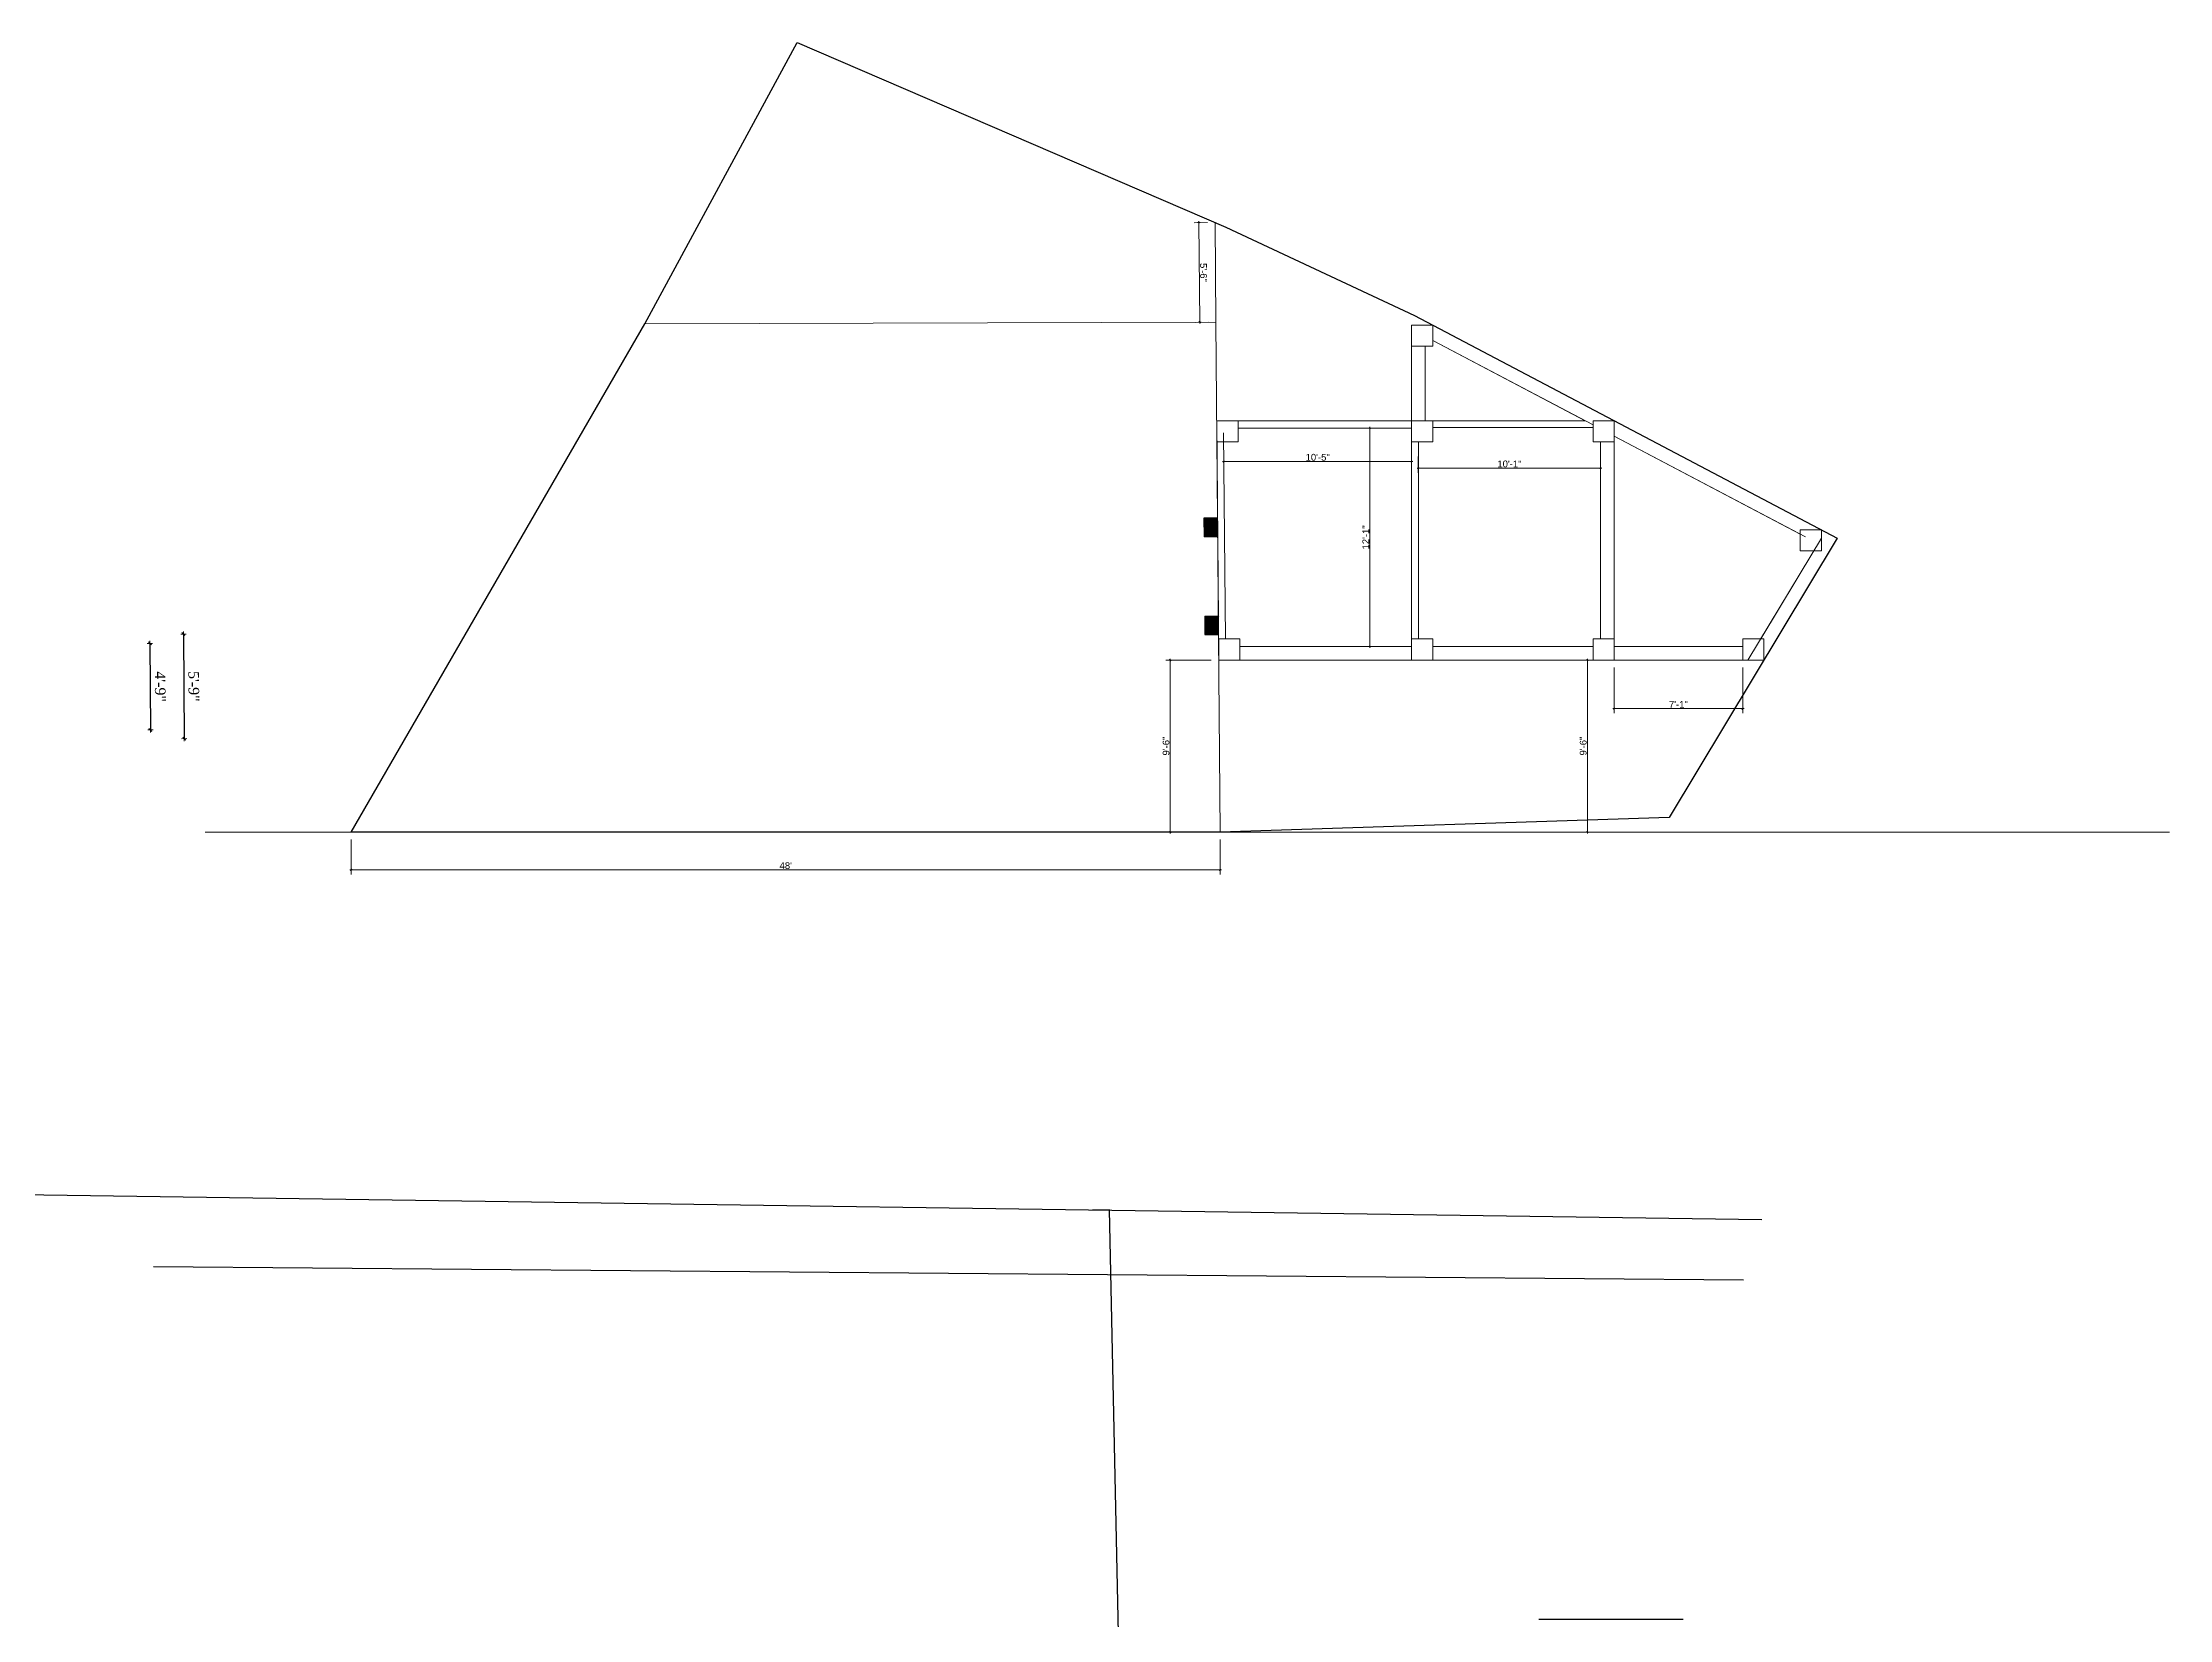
# Model space of a CAD drawing. Header units: inches. Extents: x 4069 to 291496, y -47643 to 12535.
# Drawn here: x 109771 to 111181, y -19058 to -18012 of the extents above; entities that cross this region are included whole.
import ezdxf

# ---------------------------------------------------------------- set-up
doc = ezdxf.new("R2010")
doc.units = ezdxf.units.IN
doc.header["$LTSCALE"] = 5
doc.header["$MEASUREMENT"] = 0
doc.layers.add('A-WALL', color=7, linetype='Continuous', lineweight=9)
doc.layers.add('Dimension', color=7, linetype='Continuous', lineweight=18)
doc.layers.add('DIM', color=5, linetype='Continuous')
doc.layers.add('WALL', color=7, linetype='Continuous')
doc.layers.add('dim line', color=7, linetype='Continuous', lineweight=15, true_color=0xfab2b2)
doc.styles.add('ordinary', font='times.ttf')
doc.styles.get("Standard").update_dxf_attribs({"font": 'arial.ttf'})
doc.dimstyles.new('Copy of 96', dxfattribs={"dimtxt": 7, "dimasz": 4, "dimexe": 0.5, "dimexo": 0.5, "dimgap": 3, "dimtad": 1, "dimdec": 1, "dimzin": 11, "dimdsep": 46, "dimlunit": 4, "dimtxsty": 'ordinary', "dimblk": 'OBLIQUE', "dimcen": 0.09, "dimse1": 1, "dimse2": 1, "dimclrt": 6, "dimazin": 0, "dimtfac": 1, "dimtdec": 1, "dimtix": 1, "dimtmove": 2, "dimatfit": 3, "dimldrblk": 'leader', "dimfxl": 0.5, "dimfxlon": 1, "dimtolj": 1, "dimtzin": 0, "dimarcsym": 0})
doc.dimstyles.get("Standard").update_dxf_attribs({"dimtxt": 0.18, "dimasz": 0.18, "dimexe": 0.18, "dimexo": 0.0625, "dimgap": 0.09, "dimtad": 0, "dimtih": 1, "dimtoh": 1, "dimdec": 4, "dimzin": 0, "dimdsep": 46, "dimtxsty": 'Standard', "dimcen": 0.09, "dimadec": 0, "dimazin": 0, "dimtfac": 1, "dimtdec": 4, "dimtofl": 0, "dimtmove": 0, "dimatfit": 3, "dimfxl": 1, "dimtolj": 1, "dimtzin": 0, "dimarcsym": 0})
doc.dimstyles.new('Standard$0', dxfattribs={"dimtxt": 6, "dimasz": 4, "dimexe": 3, "dimexo": 6, "dimgap": 3, "dimtad": 1, "dimdec": 1, "dimzin": 0, "dimdsep": 46, "dimlunit": 4, "dimtxsty": 'Standard', "dimcen": 0.09, "dimclrd": 6, "dimclre": 6, "dimclrt": 7, "dimadec": 0, "dimazin": 0, "dimtfac": 1, "dimtdec": 1, "dimtix": 1, "dimtofl": 0, "dimtmove": 1, "dimatfit": 3, "dimfxl": 1, "dimtolj": 1, "dimtzin": 0, "dimlwd": 18, "dimlwe": 18, "dimarcsym": 0})

msp = doc.modelspace()

# ---------------------------------------------------------------- blocks, each defined once
blk = doc.blocks.new('C1a')
at = {"color": 1, "ltscale": 5}
for p, q in [((18657.7, 4625.8), (18648.7, 4625.8)), ((18648.7, 4625.8), (18648.8, 4613.8)), ((18657.8, 4613.8), (18657.7, 4625.8)), ((18648.8, 4613.8), (18657.8, 4613.8))]:
    blk.add_line(p, q, dxfattribs=at)
blk = doc.blocks.new('oblique')
at = {"color": 0, "lineweight": -2}
blk.add_line((0.25, 0.25), (-0.25, -0.25), dxfattribs=at)
at = {"layer": 'dim line', "lineweight": 9}
for p, q in [((-0.4375, 0), (0.4375, 0)), ((0, 0.4375), (0, -0.4375))]:
    blk.add_line(p, q, dxfattribs=at)
blk = doc.blocks.new('*D2848')
at = {"layer": 'A-WALL', "color": 0, "lineweight": -2, "ltscale": 50, "transparency": 16777216}
blk.add_line((109842.1, -18410.6), (109842.5, -18467.9), dxfattribs=at)
at = {"layer": 'Defpoints', "color": 0, "ltscale": 50, "transparency": 16777216}
for p in [(110550.5, -18404.6), (109771, -18468.5), (109842.5, -18467.9)]:
    blk.add_point(p, dxfattribs=at)
at = {"layer": 'A-WALL', "color": 0, "lineweight": -2, "ltscale": 50, "transparency": 16777216, "xscale": 4, "yscale": 4, "zscale": 4}
for p, rotation in [((109842.1, -18410.6), 90.48105909130054), ((109842.5, -18467.9), 270.4810590913006)]:
    blk.add_blockref('oblique', p, dxfattribs=dict(at, rotation=rotation))
at = {"layer": 'A-WALL', "color": 6, "ltscale": 50, "transparency": 16777216, "insert": (109848.9, -18439.2), "char_height": 7, "attachment_point": 5, "rotation": 270.4811, "style": 'ordinary'}
blk.add_mtext('\\A1;4\'-9"', dxfattribs=at)
blk = doc.blocks.new('_OBLIQUE')
at = {"color": 0, "linetype": 'ByBlock'}
blk.add_line((-0.5, -0.5), (0.5, 0.5), dxfattribs=at)
blk = doc.blocks.new('leader')
at = {"layer": 'Dimension'}
for p, q in [((0, -4.33), (0, 4.33)), ((-4.42, 0), (4.42, 0))]:
    blk.add_line(p, q, dxfattribs=at)
blk = doc.blocks.new('*D2849')
at = {"layer": 'A-WALL', "color": 0, "lineweight": -2, "ltscale": 50, "transparency": 16777216}
blk.add_line((109864.3, -18404.4), (109864.9, -18473.7), dxfattribs=at)
at = {"layer": 'Defpoints', "color": 0, "ltscale": 50, "transparency": 16777216}
for p in [(110550.4, -18398.6), (109771, -18474.5), (109864.9, -18473.7)]:
    blk.add_point(p, dxfattribs=at)
at = {"layer": 'A-WALL', "color": 0, "lineweight": -2, "ltscale": 50, "transparency": 16777216, "xscale": 4, "yscale": 4, "zscale": 4}
for p, rotation in [((109864.3, -18404.4), 90.48105909130054), ((109864.9, -18473.7), 270.4810590913006)]:
    blk.add_blockref('oblique', p, dxfattribs=dict(at, rotation=rotation))
at = {"layer": 'A-WALL', "color": 6, "ltscale": 50, "transparency": 16777216, "insert": (109871.2, -18439), "char_height": 7, "attachment_point": 5, "rotation": 270.4811, "style": 'ordinary'}
blk.add_mtext('\\A1;5\'-9"', dxfattribs=at)
blk = doc.blocks.new('*D2850')
at = {"layer": 'A-WALL', "color": 47, "lineweight": 0, "ltscale": 5, "transparency": 16777216}
for p, q in [((109975.6, -18540.6), (109975.6, -18563.7)), ((110551.6, -18540.6), (110551.6, -18563.7))]:
    blk.add_line(p, q, dxfattribs=at)
at = {"layer": 'A-WALL', "color": 33, "lineweight": 0, "ltscale": 5, "transparency": 16777216}
blk.add_line((110551.6, -18560.7), (109975.6, -18560.7), dxfattribs=at)
at = {"layer": 'Defpoints', "color": 0, "ltscale": 5, "transparency": 16777216}
for p in [(109975.6, -18535.6), (110551.6, -18535.6), (109975.6, -18560.7)]:
    blk.add_point(p, dxfattribs=at)
at = {"layer": 'A-WALL', "color": 33, "lineweight": 0, "ltscale": 5, "transparency": 16777216, "xscale": 2, "yscale": 2, "zscale": 2, "rotation": 180}
blk.add_blockref('oblique', (109975.6, -18560.7), dxfattribs=at)
at = {"layer": 'A-WALL', "color": 33, "lineweight": 0, "ltscale": 5, "transparency": 16777216, "xscale": 2, "yscale": 2, "zscale": 2}
blk.add_blockref('oblique', (110551.6, -18560.7), dxfattribs=at)
at = {"layer": 'A-WALL', "color": 7, "ltscale": 5, "transparency": 16777216, "insert": (110263.6, -18557.9), "char_height": 4.5, "attachment_point": 5}
blk.add_mtext("\\A1;48'", dxfattribs=at)
blk = doc.blocks.new('*D2854')
at = {"layer": 'A-WALL', "color": 47, "lineweight": 0, "ltscale": 5, "transparency": 16777216}
for p, q in [((110545.6, -18421.6), (110515.5, -18421.6)), ((110546.6, -18535.6), (110515.5, -18535.6))]:
    blk.add_line(p, q, dxfattribs=at)
at = {"layer": 'A-WALL', "color": 33, "lineweight": 0, "ltscale": 5, "transparency": 16777216}
blk.add_line((110518.5, -18421.6), (110518.5, -18535.6), dxfattribs=at)
at = {"layer": 'Defpoints', "color": 0, "ltscale": 5, "transparency": 16777216}
for p in [(110550.6, -18421.6), (110518.5, -18535.6), (110551.6, -18535.6)]:
    blk.add_point(p, dxfattribs=at)
at = {"layer": 'A-WALL', "color": 33, "lineweight": 0, "ltscale": 5, "transparency": 16777216, "xscale": 2, "yscale": 2, "zscale": 2}
for p, rotation in [((110518.5, -18421.6), 90), ((110518.5, -18535.6), 270)]:
    blk.add_blockref('oblique', p, dxfattribs=dict(at, rotation=rotation))
at = {"layer": 'A-WALL', "color": 7, "ltscale": 5, "transparency": 16777216, "insert": (110515.7, -18478.6), "char_height": 4.5, "attachment_point": 5, "rotation": 90}
blk.add_mtext('\\A1;9\'-6"', dxfattribs=at)
blk = doc.blocks.new('*D2855')
at = {"layer": 'A-WALL', "color": 47, "lineweight": 0, "ltscale": 5, "transparency": 16777216}
for p, q in [((110812.7, -18426.6), (110812.7, -18456.8)), ((110897.9, -18426.6), (110897.9, -18456.8))]:
    blk.add_line(p, q, dxfattribs=at)
at = {"layer": 'A-WALL', "color": 33, "lineweight": 0, "ltscale": 5, "transparency": 16777216}
blk.add_line((110812.7, -18453.8), (110897.9, -18453.8), dxfattribs=at)
at = {"layer": 'Defpoints', "color": 0, "ltscale": 5, "transparency": 16777216}
for p in [(110812.7, -18421.6), (110897.9, -18421.6), (110897.9, -18453.8)]:
    blk.add_point(p, dxfattribs=at)
at = {"layer": 'A-WALL', "color": 33, "lineweight": 0, "ltscale": 5, "transparency": 16777216, "xscale": 2, "yscale": 2, "zscale": 2, "rotation": 180}
blk.add_blockref('oblique', (110812.7, -18453.8), dxfattribs=at)
at = {"layer": 'A-WALL', "color": 33, "lineweight": 0, "ltscale": 5, "transparency": 16777216, "xscale": 2, "yscale": 2, "zscale": 2}
blk.add_blockref('oblique', (110897.9, -18453.8), dxfattribs=at)
at = {"layer": 'A-WALL', "color": 7, "ltscale": 5, "transparency": 16777216, "insert": (110855.3, -18451), "char_height": 4.5, "attachment_point": 5}
blk.add_mtext('\\A1;7\'-1"', dxfattribs=at)
blk = doc.blocks.new('*D2856')
at = {"layer": 'A-WALL', "color": 47, "lineweight": 0, "ltscale": 5, "transparency": 16777216}
for p, q in [((110553.9, -18282.6), (110553.9, -18293)), ((110678.4, -18277.6), (110678.4, -18293))]:
    blk.add_line(p, q, dxfattribs=at)
at = {"layer": 'A-WALL', "color": 33, "lineweight": 0, "ltscale": 5, "transparency": 16777216}
blk.add_line((110553.9, -18290), (110678.4, -18290), dxfattribs=at)
at = {"layer": 'Defpoints', "color": 0, "ltscale": 5, "transparency": 16777216}
for p in [(110553.9, -18277.6), (110678.4, -18272.6), (110678.4, -18290)]:
    blk.add_point(p, dxfattribs=at)
at = {"layer": 'A-WALL', "color": 33, "lineweight": 0, "ltscale": 5, "transparency": 16777216, "xscale": 2, "yscale": 2, "zscale": 2, "rotation": 180}
blk.add_blockref('oblique', (110553.9, -18290), dxfattribs=at)
at = {"layer": 'A-WALL', "color": 33, "lineweight": 0, "ltscale": 5, "transparency": 16777216, "xscale": 2, "yscale": 2, "zscale": 2}
blk.add_blockref('oblique', (110678.4, -18290), dxfattribs=at)
at = {"layer": 'A-WALL', "color": 7, "ltscale": 5, "transparency": 16777216, "insert": (110616.2, -18287.2), "char_height": 4.5, "attachment_point": 5}
blk.add_mtext('\\A1;10\'-5"', dxfattribs=at)
blk = doc.blocks.new('*D2857')
at = {"layer": 'A-WALL', "color": 47, "lineweight": 0, "ltscale": 5, "transparency": 16777216}
for p, q in [((110682.9, -18286.6), (110682.9, -18297.4)), ((110803.7, -18286.6), (110803.7, -18297.4))]:
    blk.add_line(p, q, dxfattribs=at)
at = {"layer": 'A-WALL', "color": 33, "lineweight": 0, "ltscale": 5, "transparency": 16777216}
blk.add_line((110803.7, -18294.4), (110682.9, -18294.4), dxfattribs=at)
at = {"layer": 'Defpoints', "color": 0, "ltscale": 5, "transparency": 16777216}
for p in [(110682.9, -18281.6), (110803.7, -18281.6), (110682.9, -18294.4)]:
    blk.add_point(p, dxfattribs=at)
at = {"layer": 'A-WALL', "color": 33, "lineweight": 0, "ltscale": 5, "transparency": 16777216, "xscale": 2, "yscale": 2, "zscale": 2, "rotation": 180}
blk.add_blockref('oblique', (110682.9, -18294.4), dxfattribs=at)
at = {"layer": 'A-WALL', "color": 33, "lineweight": 0, "ltscale": 5, "transparency": 16777216, "xscale": 2, "yscale": 2, "zscale": 2}
blk.add_blockref('oblique', (110803.7, -18294.4), dxfattribs=at)
at = {"layer": 'A-WALL', "color": 7, "ltscale": 5, "transparency": 16777216, "insert": (110743.3, -18291.6), "char_height": 4.5, "attachment_point": 5}
blk.add_mtext('\\A1;10\'-1"', dxfattribs=at)
blk = doc.blocks.new('*D2858')
at = {"layer": 'A-WALL', "color": 47, "lineweight": 0, "ltscale": 5, "transparency": 16777216}
for p, q in [((110543.2, -18131.6), (110534.4, -18131.7)), ((110543.7, -18197.7), (110535, -18197.8))]:
    blk.add_line(p, q, dxfattribs=at)
at = {"layer": 'A-WALL', "color": 33, "lineweight": 0, "ltscale": 5, "transparency": 16777216}
blk.add_line((110538, -18197.7), (110537.4, -18131.6), dxfattribs=at)
at = {"layer": 'Defpoints', "color": 0, "ltscale": 5, "transparency": 16777216}
for p in [(110537.4, -18131.6), (110548.2, -18131.5), (110548.7, -18197.6)]:
    blk.add_point(p, dxfattribs=at)
at = {"layer": 'A-WALL', "color": 33, "lineweight": 0, "ltscale": 5, "transparency": 16777216, "xscale": 2, "yscale": 2, "zscale": 2}
for p, rotation in [((110537.4, -18131.6), 90.48576269134847), ((110538, -18197.7), 270.4857626913485)]:
    blk.add_blockref('oblique', p, dxfattribs=dict(at, rotation=rotation))
at = {"layer": 'A-WALL', "color": 7, "ltscale": 5, "transparency": 16777216, "insert": (110540.5, -18164.7), "char_height": 4.5, "attachment_point": 5, "rotation": 270.4858}
blk.add_mtext('\\A1;5\'-6"', dxfattribs=at)
blk = doc.blocks.new('*D2859')
at = {"layer": 'A-WALL', "color": 47, "lineweight": 0, "ltscale": 5, "transparency": 16777216}
for p, q in [((110673.4, -18267.9), (110647.8, -18267.9)), ((110673.4, -18412.6), (110647.8, -18412.6))]:
    blk.add_line(p, q, dxfattribs=at)
at = {"layer": 'A-WALL', "color": 33, "lineweight": 0, "ltscale": 5, "transparency": 16777216}
blk.add_line((110650.8, -18267.9), (110650.8, -18412.6), dxfattribs=at)
at = {"layer": 'Defpoints', "color": 0, "ltscale": 5, "transparency": 16777216}
for p in [(110678.4, -18267.9), (110650.8, -18412.6), (110678.4, -18412.6)]:
    blk.add_point(p, dxfattribs=at)
at = {"layer": 'A-WALL', "color": 33, "lineweight": 0, "ltscale": 5, "transparency": 16777216, "xscale": 2, "yscale": 2, "zscale": 2}
for p, rotation in [((110650.8, -18267.9), 90), ((110650.8, -18412.6), 270)]:
    blk.add_blockref('oblique', p, dxfattribs=dict(at, rotation=rotation))
at = {"layer": 'A-WALL', "color": 7, "ltscale": 5, "transparency": 16777216, "insert": (110648.1, -18340.3), "char_height": 4.5, "attachment_point": 5, "rotation": 90}
blk.add_mtext('\\A1;12\'-1"', dxfattribs=at)
blk = doc.blocks.new('*D2860')
at = {"layer": 'A-WALL', "color": 47, "lineweight": 0, "ltscale": 5, "transparency": 16777216}
for p, q in [((110807.7, -18421.6), (110792, -18421.6)), ((110807.7, -18535.6), (110792, -18535.6))]:
    blk.add_line(p, q, dxfattribs=at)
at = {"layer": 'A-WALL', "color": 33, "lineweight": 0, "ltscale": 5, "transparency": 16777216}
blk.add_line((110795, -18421.6), (110795, -18535.6), dxfattribs=at)
at = {"layer": 'Defpoints', "color": 0, "ltscale": 5, "transparency": 16777216}
for p in [(110812.7, -18421.6), (110795, -18535.6), (110812.7, -18535.6)]:
    blk.add_point(p, dxfattribs=at)
at = {"layer": 'A-WALL', "color": 33, "lineweight": 0, "ltscale": 5, "transparency": 16777216, "xscale": 2, "yscale": 2, "zscale": 2}
for p, rotation in [((110795, -18421.6), 90), ((110795, -18535.6), 270)]:
    blk.add_blockref('oblique', p, dxfattribs=dict(at, rotation=rotation))
at = {"layer": 'A-WALL', "color": 7, "ltscale": 5, "transparency": 16777216, "insert": (110792.2, -18478.6), "char_height": 4.5, "attachment_point": 5, "rotation": 90}
blk.add_mtext('\\A1;9\'-6"', dxfattribs=at)
blk = doc.blocks.new('*D2847')
at = {"color": 0, "lineweight": -2, "transparency": 16777216}
for p, q in [((110466.9, -18786.1), (110478.2, -18785.8)), ((110478, -18786), (110494.3, -19547.5)), ((110510.6, -20309.4), (110494.3, -19547.9)), ((110543.3, -20308.8), (110510.5, -20309.5))]:
    blk.add_line(p, q, dxfattribs=at)
at = {"color": 0, "transparency": 16777216}
for points in [[(110478.1, -18786), (110478, -18786), (110478, -18785.8)], [(110510.7, -20309.4), (110510.6, -20309.4), (110510.6, -20309.5)]]:
    blk.add_solid(points, dxfattribs=at)
at = {"layer": 'Defpoints', "color": 0, "transparency": 16777216}
for p in [(110466.8, -18786.1, -47.3), (110510.6, -20309.5), (110543.4, -20308.8, 1.5)]:
    blk.add_point(p, dxfattribs=at)
at = {"color": 0, "transparency": 16777216, "insert": (110494.3, -19547.7), "char_height": 0.18, "attachment_point": 5}
blk.add_mtext('\\A1;1524.0577', dxfattribs=at)

# ---------------------------------------------------------------- dimensions: what is measured, and where the dimension line sits
dim = msp.add_linear_dim(base=(110510.63758, -20309.53997), p1=(110466.80224, -18786.07135, -47.32837), p2=(110543.39782, -20308.83906, 1.516), angle=91.22566457, dimstyle='Standard')
dim.commit()
dim.dimension.update_dxf_attribs({"geometry": '*D2847', "text_midpoint": (110494.33759, -19547.68547)})
at = {"layer": 'A-WALL', "ltscale": 5}
dim = msp.add_aligned_dim(p1=(110548.74041, -18197.64035), p2=(110548.18, -18131.54169), distance=10.77367, dimstyle='Standard$0', override={"dimtxt": 4.5, "dimasz": 2, "dimexo": 5, "dimgap": 0.5, "dimdec": 0, "dimzin": 12, "dimpost": '\\X', "dimblk": 'oblique', "dimcen": 3, "dimclrd": 33, "dimclre": 47, "dimtfac": 0.5, "dimtdec": 0, "dimfxl": 3, "dimlwd": 0, "dimlwe": 0}, dxfattribs=at)
dim.commit()
dim.dimension.update_dxf_attribs({"geometry": '*D2858', "text_midpoint": (110540.4844, -18164.65864)})
for base, p1, p2, picture, middle in [((110650.81671, -18412.62821), (110678.42119, -18267.9348), (110678.42119, -18412.62821), '*D2859', (110648.0575, -18340.2815)), ((110518.52622, -18535.62821), (110550.63946, -18421.62821), (110551.60599, -18535.62821), '*D2854', (110515.72865, -18478.62821)), ((110794.99533, -18535.62821), (110812.74088, -18421.62821), (110812.74088, -18535.62821), '*D2860', (110792.19775, -18478.62821))]:
    dim = msp.add_linear_dim(base=base, p1=p1, p2=p2, angle=90, dimstyle='Standard$0', override={"dimtxt": 4.5, "dimasz": 2, "dimexo": 5, "dimgap": 0.5, "dimdec": 0, "dimzin": 12, "dimpost": '\\X', "dimblk": 'oblique', "dimcen": 3, "dimclrd": 33, "dimclre": 47, "dimtfac": 0.5, "dimtdec": 0, "dimfxl": 3, "dimlwd": 0, "dimlwe": 0}, dxfattribs=at)
    dim.commit()
    dim.dimension.update_dxf_attribs({"geometry": picture, "text_midpoint": middle})
for base, p1, p2, picture, middle in [((110678.42119, -18290.02034), (110553.91813, -18277.55644), (110678.42119, -18272.55644), '*D2856', (110616.16966, -18287.22276)), ((110682.92119, -18294.36422), (110803.74088, -18281.55644), (110682.92119, -18281.55644), '*D2857', (110743.33104, -18291.56664)), ((110897.92119, -18453.75602), (110812.74088, -18421.62821), (110897.92119, -18421.62821), '*D2855', (110855.33104, -18450.99681)), ((109975.60599, -18560.73659), (110551.60599, -18535.62821), (109975.60599, -18535.62821), '*D2850', (110263.60599, -18557.93901))]:
    dim = msp.add_linear_dim(base=base, p1=p1, p2=p2, dimstyle='Standard$0', override={"dimtxt": 4.5, "dimasz": 2, "dimexo": 5, "dimgap": 0.5, "dimdec": 0, "dimzin": 12, "dimpost": '\\X', "dimblk": 'oblique', "dimcen": 3, "dimclrd": 33, "dimclre": 47, "dimtfac": 0.5, "dimtdec": 0, "dimfxl": 3, "dimlwd": 0, "dimlwe": 0}, dxfattribs=at)
    dim.commit()
    dim.dimension.update_dxf_attribs({"geometry": picture, "text_midpoint": middle})
at = {"layer": 'A-WALL', "ltscale": 50}
for base, p1, p2, picture, middle in [((109842.54892, -18467.88465), (110550.4954, -18404.63683), (109770.95268, -18468.48579), '*D2848', (109848.87879, -18439.17965)), ((109864.90331, -18473.69717), (110550.44453, -18398.63693), (109771.03996, -18474.48527), '*D2849', (109871.18281, -18438.99232))]:
    dim = msp.add_linear_dim(base=base, p1=p1, p2=p2, angle=90.48105909, dimstyle='Copy of 96', override={"dimdec": 0, "dimblk": 'oblique', "dimtdec": 0, "dimarcsym": 1}, dxfattribs=at)
    dim.commit()
    dim.dimension.update_dxf_attribs({"geometry": picture, "text_midpoint": middle})

# ---------------------------------------------------------------- hatches: boundary and pattern name
at = {"layer": 'WALL', "linetype": 'ByBlock', "ltscale": 5, "true_color": 0xf8991e}
h = msp.add_hatch(color=30, dxfattribs=at)
h.dxf.hatch_style = 1
h.paths.add_polyline_path([(110549.94432, -18339.63794), (110545.39338, -18333.64851), (110540.94417, -18339.65889)])
h.paths.add_polyline_path([(110549.94432, -18339.63794), (110549.84258, -18327.63814), (110545.39338, -18333.64851)])
h.paths.add_polyline_path([(110549.84258, -18327.63814), (110540.84243, -18327.65909), (110545.39338, -18333.64851)])
h.paths.add_polyline_path([(110545.39338, -18333.64851), (110540.84243, -18327.65909), (110540.94417, -18339.65889)])
h = msp.add_hatch(color=30, dxfattribs=at)
h.dxf.hatch_style = 1
h.paths.add_polyline_path([(110550.4954, -18404.63683), (110545.94446, -18398.64741), (110541.49526, -18404.65778)])
h.paths.add_polyline_path([(110550.4954, -18404.63683), (110550.39366, -18392.63703), (110545.94446, -18398.64741)])
h.paths.add_polyline_path([(110550.39366, -18392.63703), (110541.39352, -18392.65798), (110545.94446, -18398.64741)])
h.paths.add_polyline_path([(110545.94446, -18398.64741), (110541.39352, -18392.65798), (110541.49526, -18404.65778)])

# ---------------------------------------------------------------- linework, layer by layer
at = {"color": 1, "ltscale": 5}
for p, q in [((110549.94432, -18339.63794), (110540.84243, -18327.65909)), ((110540.94417, -18339.65889), (110549.84258, -18327.63814)), ((110550.4954, -18404.63683), (110541.39352, -18392.65798)), ((110550.39366, -18392.63703), (110541.49526, -18404.65778))]:
    msp.add_line(p, q, dxfattribs=at)
for p, q in [((108477.47872, -18757.38019, -5.60998), (110910.51829, -18792.47088, -56.63361)), ((110898.38222, -18832.62155, -55.88558), (109844.44729, -18823.74613, -59.35014)), ((110858.49748, -19057.46314, -65.96432), (110762.72924, -19057.54317, -65.57061))]:
    msp.add_line(p, q)
at = {"layer": 'A-WALL', "ltscale": 5}
for p, q in [((110548.74041, -18197.64035), (110548.18, -18131.54169)), ((110692.42119, -18199.56614), (110813.92119, -18263.55644)), ((110687.42119, -18258.9348), (110687.42119, -18213.56614)), ((110692.42119, -18209.73805), (110798.74088, -18265.73335)), ((110549.34227, -18268.62821), (110550.63946, -18421.62821)), ((110553.86199, -18270.9348), (110555.02093, -18407.62821)), ((110678.42119, -18267.9348), (110563.36183, -18267.9348)), ((110678.42119, -18270.9348), (110678.42119, -18407.62821)), ((110798.74088, -18267.4348), (110692.42119, -18267.4348)), ((110812.74088, -18421.62821), (110812.74088, -18263.55644)), ((110682.92119, -18276.9348), (110682.92119, -18407.62821)), ((110803.74088, -18407.62821), (110803.74088, -18276.9348)), ((110939.59573, -18339.91725), (110812.74088, -18273.10672)), ((110850.25318, -18524.154), (110960.54971, -18340.78115)), ((110901.41859, -18421.62821), (110950.04208, -18340.78949)), ((110564.63946, -18412.62821), (110678.42119, -18412.62821)), ((110692.42119, -18412.62821), (110798.74088, -18412.62821)), ((110812.74088, -18412.62821), (110897.92119, -18412.62821)), ((109878.74498, -18535.62821), (111180.79124, -18535.62821)), ((110551.60599, -18535.62821), (110849.1108, -18526.05326))]:
    msp.add_line(p, q, dxfattribs=at)
at = {"layer": 'A-WALL', "color": 1, "ltscale": 5}
msp.add_lwpolyline([(109975.60599, -18535.62821), (110551.60599, -18535.62821), (110548.74041, -18197.64035), (110170.2402, -18198.82184)], close=True, dxfattribs=at)
at = {"layer": 'A-WALL', "ltscale": 5}
for points in [[(110549.294, -18262.9348), (110550.63946, -18421.62821), (110911.92119, -18421.62821), (110960.54971, -18340.78115), (110813.92119, -18263.55644), (110692.42119, -18199.56614), (110678.42119, -18199.56614), (110678.42119, -18262.9348)], [(110678.42119, -18199.56614), (110692.42119, -18199.56614), (110692.42119, -18213.56614), (110678.42119, -18213.56614)], [(110692.42119, -18209.73805), (110692.42119, -18213.56614), (110687.42119, -18213.56614), (110687.42119, -18262.9348), (110793.42722, -18262.9348)], [(110549.4127, -18262.9348), (110563.4127, -18262.9348), (110563.4127, -18276.9348), (110549.4127, -18276.9348)], [(110678.42119, -18262.9348), (110692.42119, -18262.9348), (110692.42119, -18276.9348), (110678.42119, -18276.9348)], [(110798.74088, -18262.9348), (110812.74088, -18262.9348), (110812.74088, -18276.9348), (110798.74088, -18276.9348)], [(110944.95493, -18349.24711), (110936.04208, -18349.24711), (110936.04208, -18338.04565), (110812.74088, -18273.10672), (110812.74088, -18412.62821), (110897.92119, -18412.62821), (110897.92119, -18407.62821), (110909.83941, -18407.62821)], [(110936.04208, -18335.24711), (110950.04208, -18335.24711), (110950.04208, -18349.24711), (110936.04208, -18349.24711)], [(110550.63946, -18407.62821), (110564.63946, -18407.62821), (110564.63946, -18421.62821), (110550.63946, -18421.62821)], [(110678.42119, -18407.62821), (110692.42119, -18407.62821), (110692.42119, -18421.62821), (110678.42119, -18421.62821)], [(110798.74088, -18407.62821), (110812.74088, -18407.62821), (110812.74088, -18421.62821), (110798.74088, -18421.62821)], [(110897.92119, -18407.62821), (110911.92119, -18407.62821), (110911.92119, -18421.62821), (110897.92119, -18421.62821)]]:
    msp.add_lwpolyline(points, close=True, dxfattribs=at)
at = {"layer": 'DIM', "ltscale": 5}
msp.add_lwpolyline([(109975.60599, -18535.62821), (110170.2402, -18198.82184), (110271.1663, -18012.26427), (110555.3801, -18134.64193), (110680.37155, -18193.21996), (110960.54971, -18340.78115), (110849.1108, -18526.05326), (110551.60599, -18535.62821)], close=True, dxfattribs=at)
at = {"layer": 'WALL', "color": 2, "linetype": 'ByBlock', "ltscale": 5}
for points in [[(110540.84243, -18327.65909), (110540.94417, -18339.65889), (110549.94432, -18339.63794), (110549.84258, -18327.63814)], [(110541.39352, -18392.65798), (110541.49526, -18404.65778), (110550.4954, -18404.63683), (110550.39366, -18392.63703)]]:
    msp.add_lwpolyline(points, close=True, dxfattribs=at)

# ---------------------------------------------------------------- block references
at = {"layer": 'WALL', "color": 2, "linetype": 'ByBlock', "ltscale": 5, "rotation": 0.1333664264968263}
for p in [(91902.91501, -22996.81407), (91903.46609, -23061.81296)]:
    msp.add_blockref('C1a', p, dxfattribs=at)

msp.set_redraw_order([(e.dxf.handle, doc.entitydb.next_handle()) for e in msp.query("TEXT MTEXT ATTDEF DIMENSION ARC_DIMENSION")])  # texts and dimensions are drawn at this point

doc.saveas('drawing.dxf')
